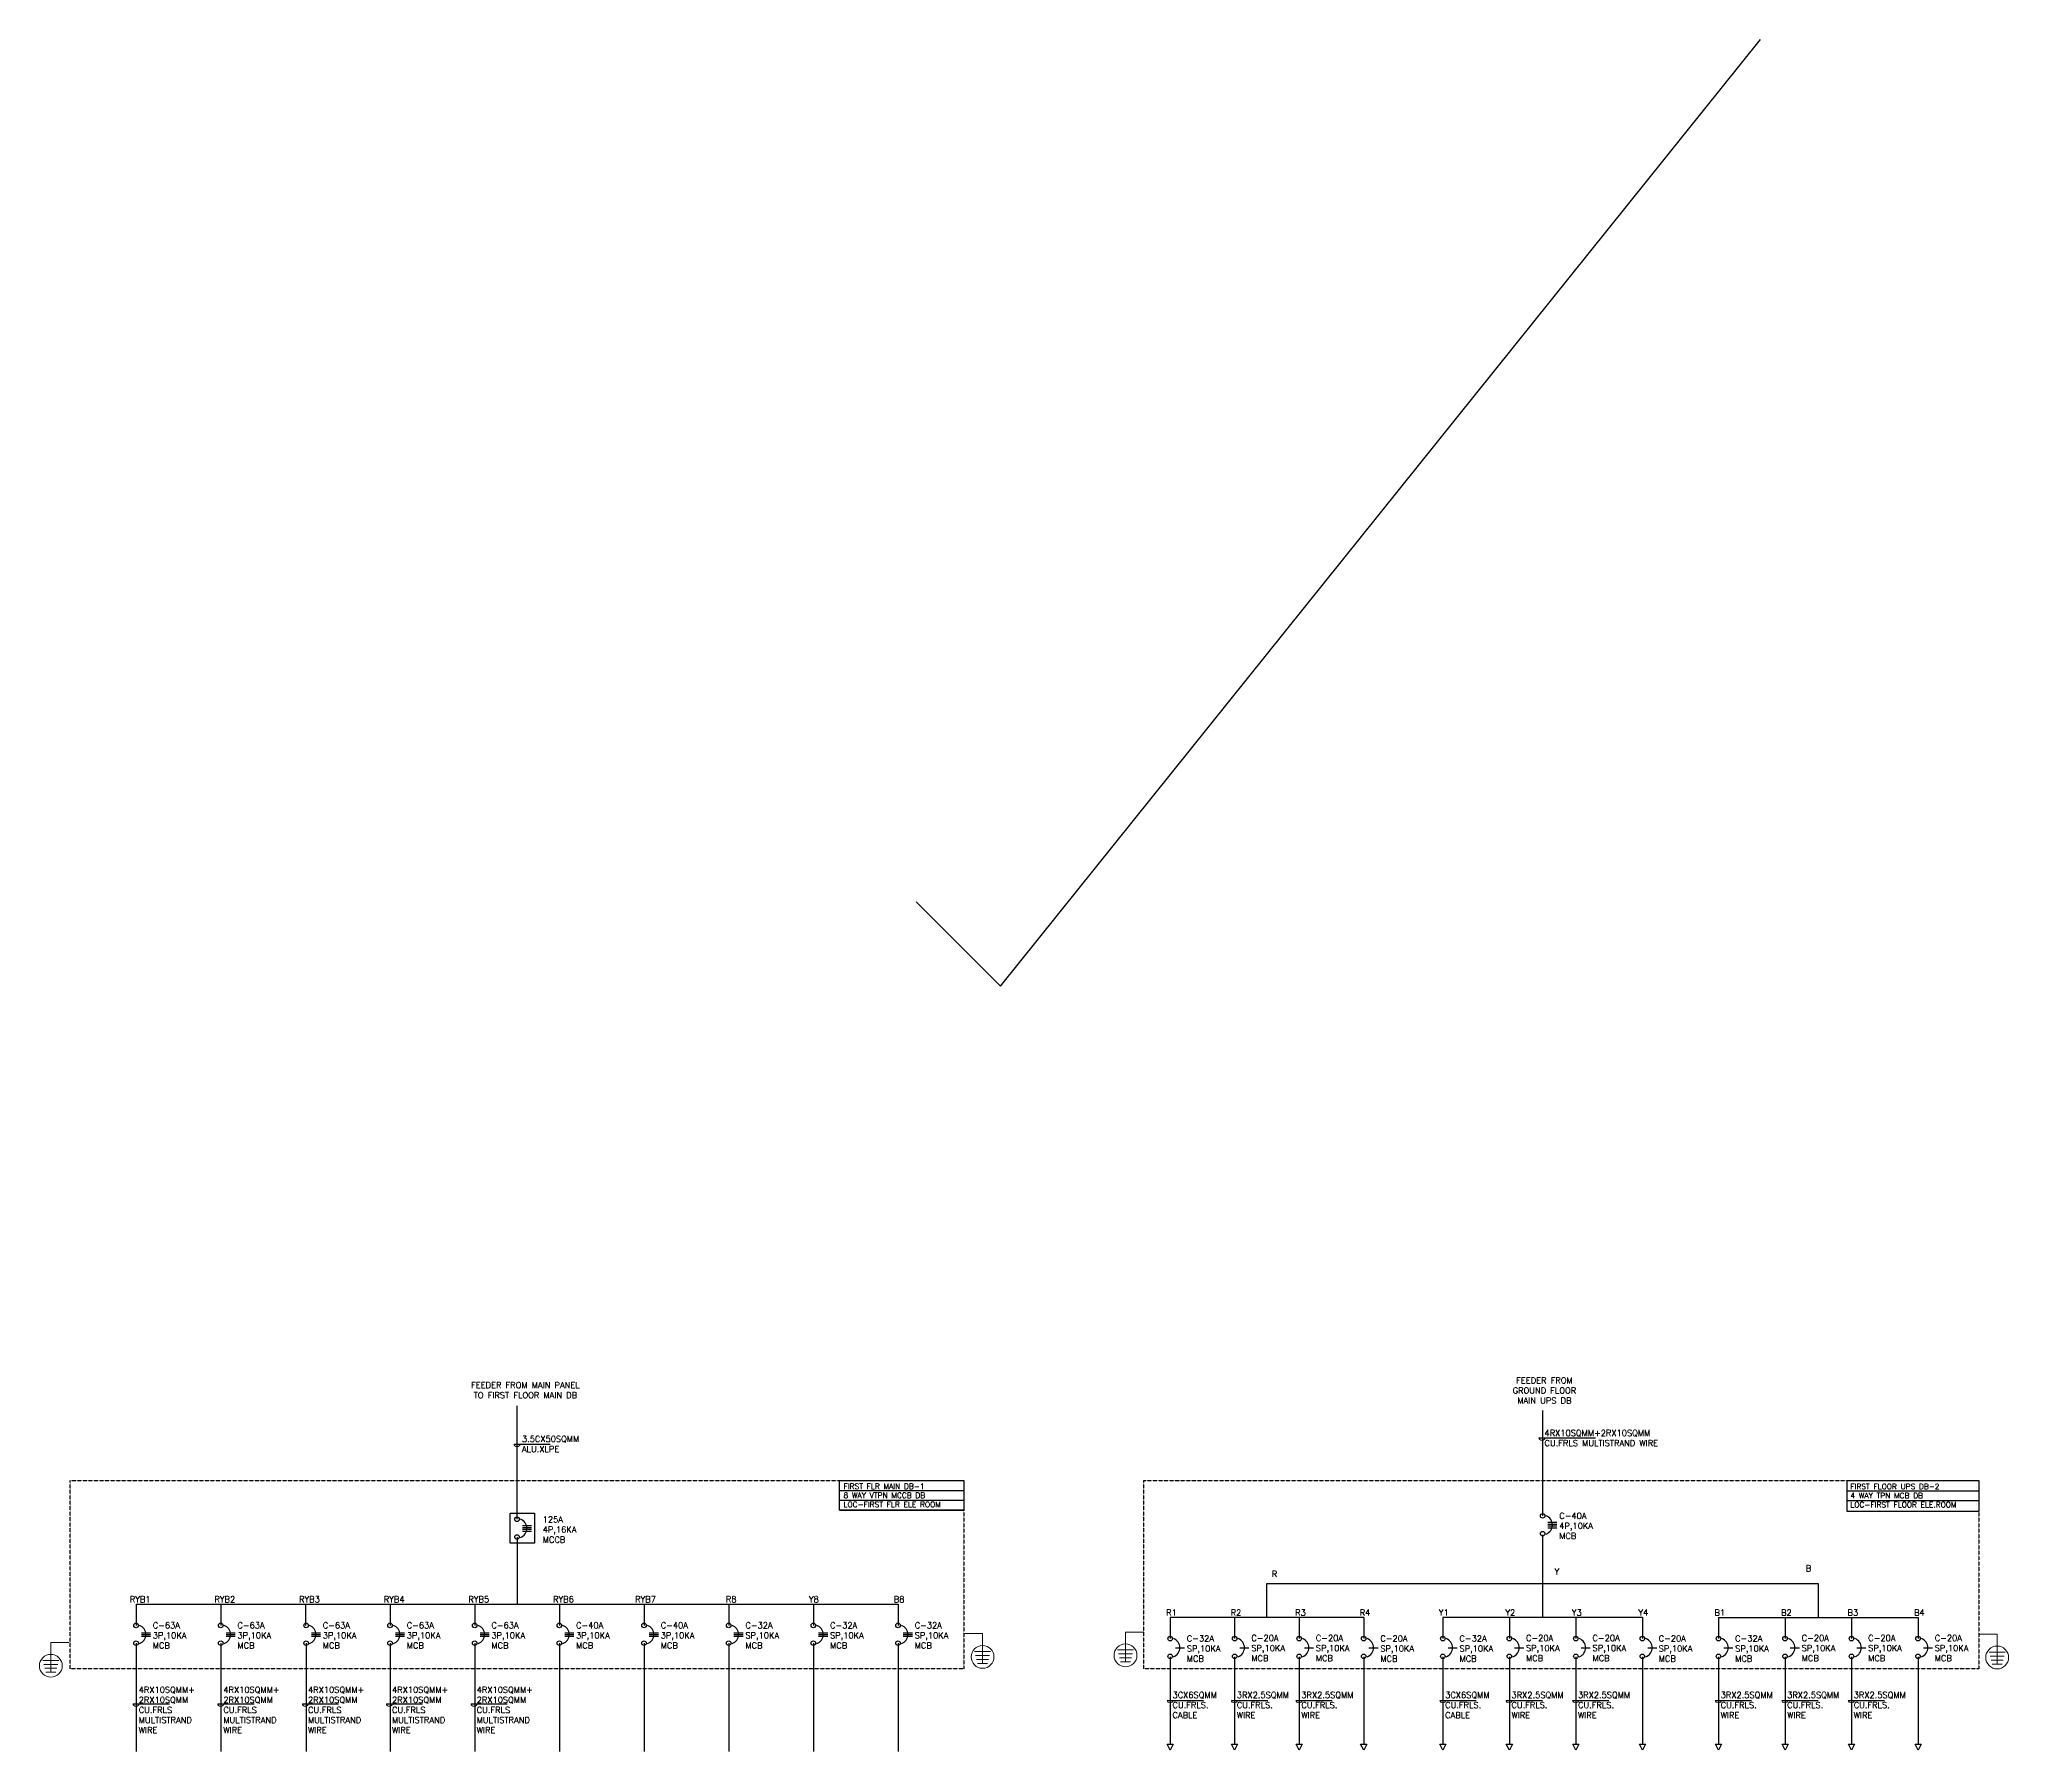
# Model space of a CAD drawing. Header units: inches. Extents: x 1505 to 45938, y 688 to 13260.
# Drawn here: x 21728 to 28241, y 7411 to 13073 of the extents above; entities that cross this region are included whole.
import ezdxf

# ---------------------------------------------------------------- set-up
doc = ezdxf.new("R2010")
doc.units = ezdxf.units.IN
doc.header["$MEASUREMENT"] = 0
doc.linetypes.add('DASHED', pattern=[0.75, 0.5, -0.25])
doc.linetypes.add('DASHED2', pattern=[0.375, 0.25, -0.125])
for name, color, linetype, lineweight in [('ELC.CABLE', 6, 'Continuous', 25), ('ELEC CT', 4, 'Continuous', 18), ('ELEC TEXT', 7, 'Continuous', 25), ('ELEC_PANEL', 3, 'DASHED', 30)]:
    doc.layers.add(name, color=color, linetype=linetype, lineweight=lineweight)
for name, color, linetype in [('ELEC MCB', 6, 'Continuous'), ('ELEC MCCB', 11, 'Continuous'), ('FITTING', 7, 'Continuous')]:
    doc.layers.add(name, color=color, linetype=linetype)
doc.styles.add('ANAMIKA', font='romans.shx')
doc.styles.add('SARVESH', font='romans.shx')

msp = doc.modelspace()

# ---------------------------------------------------------------- texts
at = {"layer": 'ELEC TEXT', "linetype": 'DASHED2', "char_height": 20, "attachment_point": 4, "style": 'SARVESH'}
for s, insert, width in [('\\pxqc;FEEDER FROM MAIN PANEL \\P\\pt3;TO FIRST FLOOR MAIN DB ', (23107.5, 8606.4), 455.473), ('\\pxqc;FEEDER FROM GROUND FLOOR MAIN UPS DB ', (26557.1, 8605.3), 296.884), ('4RX10SQMM+2RX10SQMM CU.FRLS MULTISTRAND WIRE ', (26705.9, 8448), 440.875), ('3.5CX50SQMM \\PALU.XLPE', (23323.8, 8428.4), 200.319), ('\\pxt3.0005;125A\\P\\ptz;4P,16KA\\PMCCB', (23392.5, 8145.4), 200.319), ('\\pxt3.0005;C-40A\\P\\ptz;4P,10KA\\PMCB', (26754.6, 8157.6), 200.319), ('\\pxt3.0005;Y', (26739.4, 8006.3), 200.319), ('\\pxt3.0005;B', (27570.1, 8017.3), 200.319), ('\\pxt3.0005;R', (25803.7, 7998.6), 200.319), ('\\pxt3.0005;RYB1', (22026.9, 7914.7), 200.319), ('\\pxt3.0005;RYB2', (22306.9, 7914.7), 200.319), ('\\pxt3.0005;RYB3', (22586.9, 7914.7), 200.319), ('\\pxt3.0005;RYB4', (22866.9, 7914.7), 200.319), ('\\pxt3.0005;RYB5', (23146.9, 7914.7), 200.319), ('\\pxt3.0005;RYB6', (23426.9, 7914.7), 200.319), ('\\pxt3.0005;RYB7', (23698.3, 7914.7), 200.319), ('\\pxt3.0005;R8', (23998.2, 7914.7), 200.319), ('\\pxt3.0005;Y8', (24273, 7914.7), 200.319), ('\\pxt3.0005;B8 ', (24553.6, 7914.7), 200.319), ('\\pxt3.0005;R1', (25454.5, 7870.8), 200.319), ('\\pxt3.0005;R2', (25667.8, 7870.8), 200.319), ('\\pxt3.0005;R3', (25881.2, 7870.8), 200.319), ('\\pxt3.0005;R4', (26094.6, 7870.8), 200.319), ('\\pxt3.0005;Y1', (26356.3, 7870.8), 200.319), ('\\pxt3.0005;Y2', (26576.3, 7870.8), 200.319), ('\\pxt3.0005;Y3', (26796.3, 7870.8), 200.319), ('\\pxt3.0005;Y4', (27016.3, 7870.8), 200.319), ('\\pxt3.0005;B1', (27268.2, 7870.8), 200.319), ('\\pxt3.0005;B2', (27488.2, 7870.8), 200.319), ('\\pxt3.0005;B3', (27708.2, 7870.8), 200.319), ('\\pxt3.0005;B4', (27928.2, 7870.8), 200.319), ('\\pxt3.0005;C-63A\\P\\ptz;3P,10KA\\PMCB', (22102.8, 7795.5), 200.319), ('\\pxt3.0005;C-63A\\P\\ptz;3P,10KA\\PMCB', (22382.8, 7795.5), 200.319), ('\\pxt3.0005;C-63A\\P\\ptz;3P,10KA\\PMCB', (22665, 7795.5), 200.319), ('\\pxt3.0005;C-63A\\P\\ptz;3P,10KA\\PMCB', (22942.8, 7795.5), 200.319), ('\\pxt3.0005;C-63A\\P\\ptz;3P,10KA\\PMCB', (23222.8, 7795.5), 200.319), ('\\pxt3.0005;C-40A\\P\\ptz;3P,10KA\\PMCB', (23502.8, 7795.5), 200.319), ('\\pxt3.0005;C-40A\\P\\ptz;3P,10KA\\PMCB', (23782.8, 7795.5), 200.319), ('\\pxt3.0005;C-32A\\P\\ptz;SP,10KA\\PMCB', (24062.8, 7795.5), 200.319), ('\\pxt3.0005;C-32A\\P\\ptz;SP,10KA\\PMCB', (24342.8, 7795.5), 200.319), ('\\pxt3.0005;C-32A\\P\\ptz;SP,10KA\\PMCB', (24622.8, 7795.5), 200.319), ('\\pxt3.0005;C-32A\\P\\ptz;SP,10KA\\PMCB', (25522.7, 7751.9), 200.319), ('\\pxt3.0005;C-20A\\P\\ptz;SP,10KA\\PMCB', (25736.1, 7753.5), 200.319), ('\\pxt3.0005;C-20A\\P\\ptz;SP,10KA\\PMCB', (25949.5, 7753.5), 200.319), ('\\pxt3.0005;C-20A\\P\\ptz;SP,10KA\\PMCB', (26162.8, 7751.9), 200.319), ('\\pxt3.0005;C-32A\\P\\ptz;SP,10KA\\PMCB', (26424.6, 7751.9), 200.319), ('\\pxt3.0005;C-20A\\P\\ptz;SP,10KA\\PMCB', (26644.6, 7753.5), 200.319), ('\\pxt3.0005;C-20A\\P\\ptz;SP,10KA\\PMCB', (26864.6, 7753.6), 200.319), ('\\pxt3.0005;C-20A\\P\\ptz;SP,10KA\\PMCB', (27083.4, 7751.9), 200.319), ('\\pxt3.0005;C-32A\\P\\ptz;SP,10KA\\PMCB', (27336.4, 7751.9), 200.319), ('\\pxt3.0005;C-20A\\P\\ptz;SP,10KA\\PMCB', (27556.4, 7753.5), 200.319), ('\\pxt3.0005;C-20A\\P\\ptz;SP,10KA\\PMCB', (27776.4, 7753.5), 200.319), ('\\pxt3.0005;C-20A\\P\\ptz;SP,10KA\\PMCB', (27996.4, 7753.5), 200.319), ('4RX10SQMM+\\P2RX10SQMM CU.FRLS MULTISTRAND WIRE ', (22056.3, 7549), 200.319), ('4RX10SQMM+\\P2RX10SQMM CU.FRLS MULTISTRAND WIRE ', (22336.3, 7549), 200.319), ('4RX10SQMM+\\P2RX10SQMM CU.FRLS MULTISTRAND WIRE ', (22616.3, 7549), 200.319), ('4RX10SQMM+\\P2RX10SQMM CU.FRLS MULTISTRAND WIRE ', (22894.1, 7549), 200.319), ('4RX10SQMM+\\P2RX10SQMM CU.FRLS MULTISTRAND WIRE ', (23174.1, 7549), 200.319), ('3CX6SQMM \\PCU.FRLS.\\PCABLE', (25475.6, 7565.1), 200.319), ('3RX2.5SQMM \\PCU.FRLS.\\PWIRE', (25688.2, 7565.1), 200.319), ('3RX2.5SQMM \\PCU.FRLS.\\PWIRE', (25901.6, 7565.1), 200.319), ('3CX6SQMM \\PCU.FRLS.\\PCABLE', (26377.4, 7565.1), 200.319), ('3RX2.5SQMM \\PCU.FRLS.\\PWIRE', (26596.7, 7565.1), 200.319), ('3RX2.5SQMM \\PCU.FRLS.\\PWIRE', (26816.7, 7565.1), 200.319), ('3RX2.5SQMM \\PCU.FRLS.\\PWIRE', (27288.5, 7565.1), 200.319), ('3RX2.5SQMM \\PCU.FRLS.\\PWIRE', (27508.5, 7565.1), 200.319), ('3RX2.5SQMM \\PCU.FRLS.\\PWIRE', (27728.5, 7565.1), 200.319)]:
    msp.add_mtext(s, dxfattribs=dict(at, insert=insert, width=width))
at = {"layer": 'ELEC TEXT', "char_height": 18, "attachment_point": 1, "style": 'ANAMIKA'}
for s, insert, width in [('FIRST FLR MAIN DB-1\\P8 WAY VTPN MCCB DB\\PLOC-FIRST FLR ELE ROOM', (24387.5, 8297.5), 461.336), ('FIRST FLOOR UPS DB-2 \\P4 WAY TPN MCB DB\\PLOC-FIRST FLOOR ELE.ROOM', (27717.5, 8296.8), 649.053)]:
    msp.add_mtext(s, dxfattribs=dict(at, insert=insert, width=width))

# ---------------------------------------------------------------- blocks, each defined once
blk = doc.blocks.new('3P MCB')
for points in [[(17.5, -24), (47.5, -24)], [(17.5, -30), (47.5, -30)], [(17.5, -36), (47.5, -36)]]:
    blk.add_lwpolyline(points)
at = {"lineweight": 25}
for centre in [(0, 0), (0, -58.8)]:
    blk.add_circle(centre, 7.5, dxfattribs=at)
blk.add_arc((0.6, -30), 31.9, 289.80387, 70.19613, dxfattribs=at)
blk = doc.blocks.new('EARTHING')
at = {"layer": 'ELEC CT', "color": 7}
for p, q in [((-8.8, 0), (8.8, 0)), ((-7.8, -4.4), (7.8, -4.4)), ((-6.6, -8.8), (6.6, -8.8)), ((-5.5, -13.2), (5.5, -13.2))]:
    blk.add_line(p, q, dxfattribs=at)
for points in [[(0, 19.7), (-20.1, 19.7)], [(0, -13.2), (0, 19.7)]]:
    blk.add_lwpolyline(points, dxfattribs=at)
blk.add_circle((0, -6), 12.6, dxfattribs=at)
blk = doc.blocks.new('4P MCCB')
at = {"lineweight": 25}
blk.add_lwpolyline([(-40, 100), (40, 100), (40, 0), (-40, 0)], close=True, dxfattribs=at)
for points in [[(0, 58.4), (30, 58.4)], [(0, 52.4), (30, 52.4)], [(0, 46.4), (30, 46.4)], [(0, 40.4), (30, 40.4)]]:
    blk.add_lwpolyline(points)
for centre in [(-17.5, 79.4), (-17.5, 20.6)]:
    blk.add_circle(centre, 7.5, dxfattribs=at)
blk.add_arc((-16.9, 49.4), 31.9, 289.80387, 70.19613, dxfattribs=at)
blk = doc.blocks.new('4P MCB')
for points in [[(17.5, -21), (47.5, -21)], [(17.5, -27), (47.5, -27)], [(17.5, -33), (47.5, -33)], [(17.5, -39), (47.5, -39)]]:
    blk.add_lwpolyline(points)
at = {"lineweight": 25}
for centre in [(0, 0), (0, -58.8)]:
    blk.add_circle(centre, 7.5, dxfattribs=at)
blk.add_arc((0.6, -30), 31.9, 289.80387, 70.19613, dxfattribs=at)
blk = doc.blocks.new('MCB SP')
blk.add_lwpolyline([(17.5, -30), (47.5, -30)])
at = {"lineweight": 25}
for centre in [(0, 0), (0, -58.8)]:
    blk.add_circle(centre, 7.5, dxfattribs=at)
blk.add_arc((0.6, -30), 31.9, 289.80387, 70.19613, dxfattribs=at)

# ---------------------------------------------------------------- linework, layer by layer
for points in [[(24627.7, 10221.5), (24906.9, 9942.6), (27419.8, 13072.8)], [(23297.6, 8427.5), (23417.6, 8427.5)], [(26687.2, 8448.4), (26874, 8448.4)], [(22037.6, 7569), (22157.6, 7569)], [(22317.6, 7569), (22437.6, 7569)], [(22597.6, 7569), (22717.6, 7569)], [(22875.4, 7569), (22995.4, 7569)], [(23155.4, 7569), (23275.4, 7569)], [(25457.6, 7580.7), (25577.6, 7580.7)], [(25670.2, 7580.7), (25790.2, 7580.7)], [(25883.6, 7580.7), (26003.6, 7580.7)], [(26359.5, 7580.7), (26479.5, 7580.7)], [(26578.7, 7580.7), (26698.7, 7580.7)], [(26798.7, 7580.7), (26918.7, 7580.7)], [(27270.5, 7580.7), (27390.5, 7580.7)], [(27490.5, 7580.7), (27610.5, 7580.7)], [(27710.5, 7580.7), (27830.5, 7580.7)]]:
    msp.add_lwpolyline(points)
at = {"color": 6}
for points in [[(23307.6, 8179.5), (23307.6, 8555)], [(26699.5, 8127.9), (26699.5, 7854.9)], [(25787.6, 7854.9), (25787.6, 7966.9), (27611.3, 7966.9), (27611.3, 7854.9)], [(22047.6, 7769.7), (22047.6, 7411.2)], [(22327.6, 7769.7), (22327.6, 7411.2)], [(22609.9, 7769.7), (22609.9, 7411.2)], [(22887.6, 7769.7), (22887.6, 7411.2)], [(23167.6, 7769.7), (23167.6, 7411.2)], [(23447.6, 7769.7), (23447.6, 7411.2)], [(23727.6, 7769.7), (23727.6, 7411.2)], [(24007.6, 7769.7), (24007.6, 7411.2)], [(24287.6, 7769.7), (24287.6, 7411.2)], [(24567.6, 7769.7), (24567.6, 7411.2)]]:
    msp.add_lwpolyline(points, dxfattribs=at)
at = {"layer": 'ELC.CABLE'}
msp.add_line((22047.6, 7898.5), (24567.6, 7898.5), dxfattribs=at)
for points in [[(26699.5, 8539.2), (26699.5, 8190.6)], [(22047.6, 7898.5), (22047.6, 7828.5)], [(22327.6, 7898.5), (22327.6, 7828.5)], [(22607.6, 7898.5), (22607.6, 7828.5)], [(22887.6, 7898.5), (22887.6, 7828.5)], [(23167.6, 7898.5), (23167.6, 7828.5)], [(23447.6, 7898.5), (23447.6, 7828.5)], [(23727.6, 7898.5), (23727.6, 7828.5)], [(24007.6, 7898.5), (24007.6, 7828.5)], [(24287.6, 7898.5), (24287.6, 7828.5)], [(24567.6, 7898.5), (24567.6, 7828.5)], [(26107.7, 7854.9), (25467.6, 7854.9), (25467.6, 7784.9)], [(25680.9, 7854.9), (25680.9, 7784.9)], [(25894.3, 7854.9), (25894.3, 7784.9)], [(26107.7, 7854.9), (26107.7, 7784.9)], [(27029.5, 7854.9), (26369.5, 7854.9), (26369.5, 7784.9)], [(26589.5, 7854.9), (26589.5, 7784.9)], [(26809.5, 7854.9), (26809.5, 7784.9)], [(27029.5, 7854.9), (27029.5, 7784.9)], [(27281.3, 7854.9), (27281.3, 7784.9)], [(27281.3, 7854.9), (27941.3, 7854.9)], [(27501.3, 7854.9), (27501.3, 7784.9)], [(27721.3, 7854.9), (27721.3, 7784.9)], [(27941.3, 7854.9), (27941.3, 7784.9)], [(25467.6, 7725.1), (25467.6, 7436.2)], [(25680.9, 7725.1), (25680.9, 7436.2)], [(25894.3, 7725.1), (25894.3, 7436.2)], [(26107.7, 7725.1), (26107.7, 7436.2)], [(26369.5, 7725.1), (26369.5, 7436.2)], [(26589.5, 7725.1), (26589.5, 7436.2)], [(26809.5, 7725.1), (26809.5, 7436.2)], [(27029.5, 7725.1), (27029.5, 7436.2)], [(27281.3, 7725.1), (27281.3, 7436.2)], [(27501.3, 7725.1), (27501.3, 7436.2)], [(27721.3, 7725.1), (27721.3, 7436.2)], [(27941.3, 7725.1), (27941.3, 7436.2)]]:
    msp.add_lwpolyline(points, dxfattribs=at)
for points in [[(25467.6, 7416.2), (25457.6, 7436.2), (25477.6, 7436.2)], [(25680.9, 7416.2), (25670.9, 7436.2), (25690.9, 7436.2)], [(25894.3, 7416.2), (25884.3, 7436.2), (25904.3, 7436.2)], [(26107.7, 7416.2), (26097.7, 7436.2), (26117.7, 7436.2)], [(26369.5, 7416.2), (26359.5, 7436.2), (26379.5, 7436.2)], [(26589.5, 7416.2), (26579.5, 7436.2), (26599.5, 7436.2)], [(26809.5, 7416.2), (26799.5, 7436.2), (26819.5, 7436.2)], [(27029.5, 7416.2), (27019.5, 7436.2), (27039.5, 7436.2)], [(27281.3, 7416.2), (27271.3, 7436.2), (27291.3, 7436.2)], [(27501.3, 7416.2), (27491.3, 7436.2), (27511.3, 7436.2)], [(27721.3, 7416.2), (27711.3, 7436.2), (27731.3, 7436.2)], [(27941.3, 7416.2), (27931.3, 7436.2), (27951.3, 7436.2)]]:
    msp.add_lwpolyline(points, close=True, dxfattribs=at)
at = {"layer": 'ELEC TEXT', "color": 6}
msp.add_lwpolyline([(23307.6, 8120.7), (23307.6, 7898.5)], dxfattribs=at)
at = {"layer": 'ELEC_PANEL', "linetype": 'DASHED2'}
for points in [[(21829.4, 8307.3), (24785.8, 8307.3), (24785.8, 7684.5), (21829.4, 7684.5)], [(25380.3, 8307.3), (28142.6, 8307.3), (28142.6, 7684.5), (25380.3, 7684.5)]]:
    msp.add_lwpolyline(points, close=True, dxfattribs=at)
at = {"layer": 'ELEC_PANEL'}
msp.add_lwpolyline([(24373.6, 8307.3), (24785.8, 8307.3), (24785.8, 8210.1), (24373.6, 8210)], close=True, dxfattribs=at)
at = {"layer": 'ELEC_PANEL', "linetype": 'Continuous'}
for points in [[(24373.6, 8274.9), (24785.8, 8274.9)], [(28142.6, 8205.5), (27706.5, 8205.5), (27706.5, 8307.3), (28142.6, 8307.3), (28142.6, 8205.5)], [(27706.5, 8273), (28142.6, 8273)], [(24373.6, 8242.5), (24785.8, 8242.5)], [(24373.6, 8210), (24785.8, 8210.1)], [(24373.6, 8210), (24785.8, 8210.1)], [(27706.5, 8241.8), (28142.6, 8241.8)]]:
    msp.add_lwpolyline(points, dxfattribs=at)
at = {"layer": 'ELEC_PANEL'}
msp.add_lwpolyline([(24373.6, 8242.5), (24718.1, 8242.5)], dxfattribs=at)
at = {"layer": 'FITTING', "lineweight": 15, "extrusion": (0, 0, -1)}
for centre in [(23307.6, 8427.5), (26697.2, 8448.4), (22047.6, 7569), (22327.6, 7569), (22607.6, 7569), (22885.4, 7569), (23165.4, 7569), (25467.6, 7580.7), (25680.2, 7580.7), (25893.6, 7580.7), (26369.5, 7580.7), (26588.7, 7580.7), (26808.7, 7580.7), (27280.5, 7580.7), (27500.5, 7580.7), (27720.5, 7580.7)]:
    msp.add_ellipse(centre, major_axis=(-10, 0), ratio=0.785432, start_param=3.141593, end_param=6.283185, dxfattribs=at)

# ---------------------------------------------------------------- block references
at = {"layer": 'ELEC MCB', "color": 6, "lineweight": 25}
for name, p in [('4P MCB', (26699.5, 8190.6)), ('3P MCB', (22047.6, 7828.5)), ('3P MCB', (23167.6, 7828.5)), ('3P MCB', (23447.6, 7828.5)), ('3P MCB', (23727.6, 7828.5)), ('3P MCB', (24007.6, 7828.5)), ('3P MCB', (24287.6, 7828.5)), ('3P MCB', (24567.6, 7828.5)), ('MCB SP', (25467.6, 7784.9)), ('MCB SP', (25680.9, 7784.9)), ('MCB SP', (25894.3, 7784.9)), ('MCB SP', (26107.7, 7784.9)), ('MCB SP', (26369.5, 7784.9)), ('MCB SP', (26589.5, 7784.9)), ('MCB SP', (26809.5, 7784.9)), ('MCB SP', (27029.5, 7784.9)), ('MCB SP', (27281.3, 7784.9)), ('MCB SP', (27501.3, 7784.9)), ('MCB SP', (27721.3, 7784.9)), ('MCB SP', (27941.3, 7784.9))]:
    msp.add_blockref(name, p, dxfattribs=at)
at = {"layer": 'ELEC MCB', "color": 2, "lineweight": 25, "true_color": 0xf1eb1f}
for p in [(22327.6, 7828.5), (22609.9, 7828.5), (22887.6, 7828.5)]:
    msp.add_blockref('3P MCB', p, dxfattribs=at)
at = {"layer": 'ELEC MCCB'}
msp.add_blockref('4P MCCB', (23325.1, 8100.1), dxfattribs=at)
at = {"layer": 'ELEC_PANEL', "color": 7, "yscale": 3, "zscale": 3}
for p, xscale in [((21765.6, 7713), -3), ((24847.2, 7742.5), 3), ((25320, 7747.4), -3), ((28202.9, 7740.5), 3)]:
    msp.add_blockref('EARTHING', p, dxfattribs=dict(at, xscale=xscale))

msp.set_redraw_order([(e.dxf.handle, doc.entitydb.next_handle()) for e in msp.query("TEXT MTEXT ATTDEF DIMENSION ARC_DIMENSION")])  # texts and dimensions are drawn at this point

doc.saveas('drawing.dxf')
